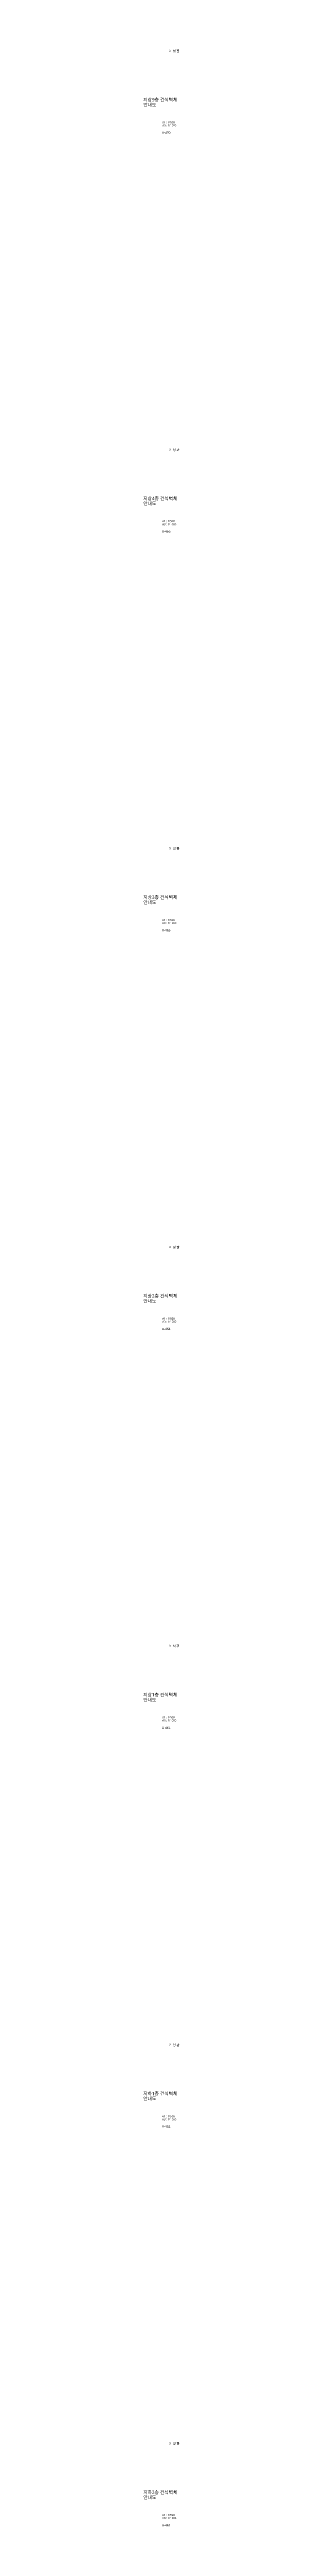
# Model space of a CAD drawing. Header units: millimetres. Extents: x 1205999 to 2806860, y 467935 to 2511436.
# Drawn here: x 2780144 to 2806860, y 494989 to 2339794 of the extents above; entities that cross this region are included whole.
import ezdxf
from ezdxf.enums import TextEntityAlignment as Align

# ---------------------------------------------------------------- set-up
doc = ezdxf.new("R2010")
doc.units = ezdxf.units.MM
doc.header["$LTSCALE"] = 5
doc.header["$MEASUREMENT"] = 0
doc.layers.add('A-BORD-TEXT', color=3, linetype='CONTINUOUS', lineweight=25)
doc.styles.add('맑은고딕', font='malgun.ttf')

msp = doc.modelspace()

# ---------------------------------------------------------------- texts
at = {"layer": 'A-BORD-TEXT', "style": '맑은고딕'}
for s, height, p in [('이 성 환', 1750, (2806949, 2337813)), ('A-470', 1750, (2800103, 2277014)), ('A1 : 1/500', 1500, (2803341, 2284799)), ('A3 : 1/1000', 1500, (2804500, 2282532)), ('이 성 환', 1750, (2806949, 2040813)), ('A-466', 1750, (2800103, 1980014)), ('A1 : 1/500', 1500, (2803341, 1987799)), ('A3 : 1/1000', 1500, (2804500, 1985532)), ('이 성 환', 1750, (2806949, 1743813)), ('A-465', 1750, (2800103, 1683014)), ('A1 : 1/500', 1500, (2803341, 1690799)), ('A3 : 1/1000', 1500, (2804500, 1688532)), ('이 성 환', 1750, (2806949, 1446813)), ('A-464', 1750, (2800103, 1386014)), ('A1 : 1/500', 1500, (2803341, 1393799)), ('A3 : 1/1000', 1500, (2804500, 1391532)), ('이 성 환', 1750, (2806949, 1149813)), ('A-463', 1750, (2800103, 1089014)), ('A1 : 1/500', 1500, (2803341, 1096799)), ('A3 : 1/1000', 1500, (2804500, 1094532)), ('이 성 환', 1750, (2806949, 852813)), ('A-462', 1750, (2800103, 792014)), ('A1 : 1/500', 1500, (2803341, 799799)), ('A3 : 1/1000', 1500, (2804500, 797532)), ('이 성 환', 1750, (2806949, 555813)), ('A1 : 1/500', 1500, (2803341, 502799)), ('A3 : 1/1000', 1500, (2804500, 500532)), ('A-461', 1750, (2800103, 495014))]:
    msp.add_text(s, height=height, dxfattribs=at).set_placement(p, align=Align.RIGHT)
for s, p in [('지상9층 건식벽체', (2779974, 2302428)), ('안내도', (2779974, 2298678)), ('지상4층 건식벽체', (2779974, 2005428)), ('안내도', (2779974, 2001678)), ('지상3층 건식벽체', (2779974, 1708428)), ('안내도', (2779974, 1704678)), ('지상2층 건식벽체', (2779974, 1411428)), ('안내도', (2779974, 1407678)), ('지상1층 건식벽체', (2779974, 1114428)), ('안내도', (2779974, 1110678)), ('지하1층 건식벽체', (2779974, 817428)), ('안내도', (2779974, 813678)), ('지하2층 건식벽체', (2779974, 520428)), ('안내도', (2779974, 516678))]:
    msp.add_text(s, height=2500, dxfattribs=at).set_placement(p, align=Align.MIDDLE_LEFT)

doc.saveas('drawing.dxf')
